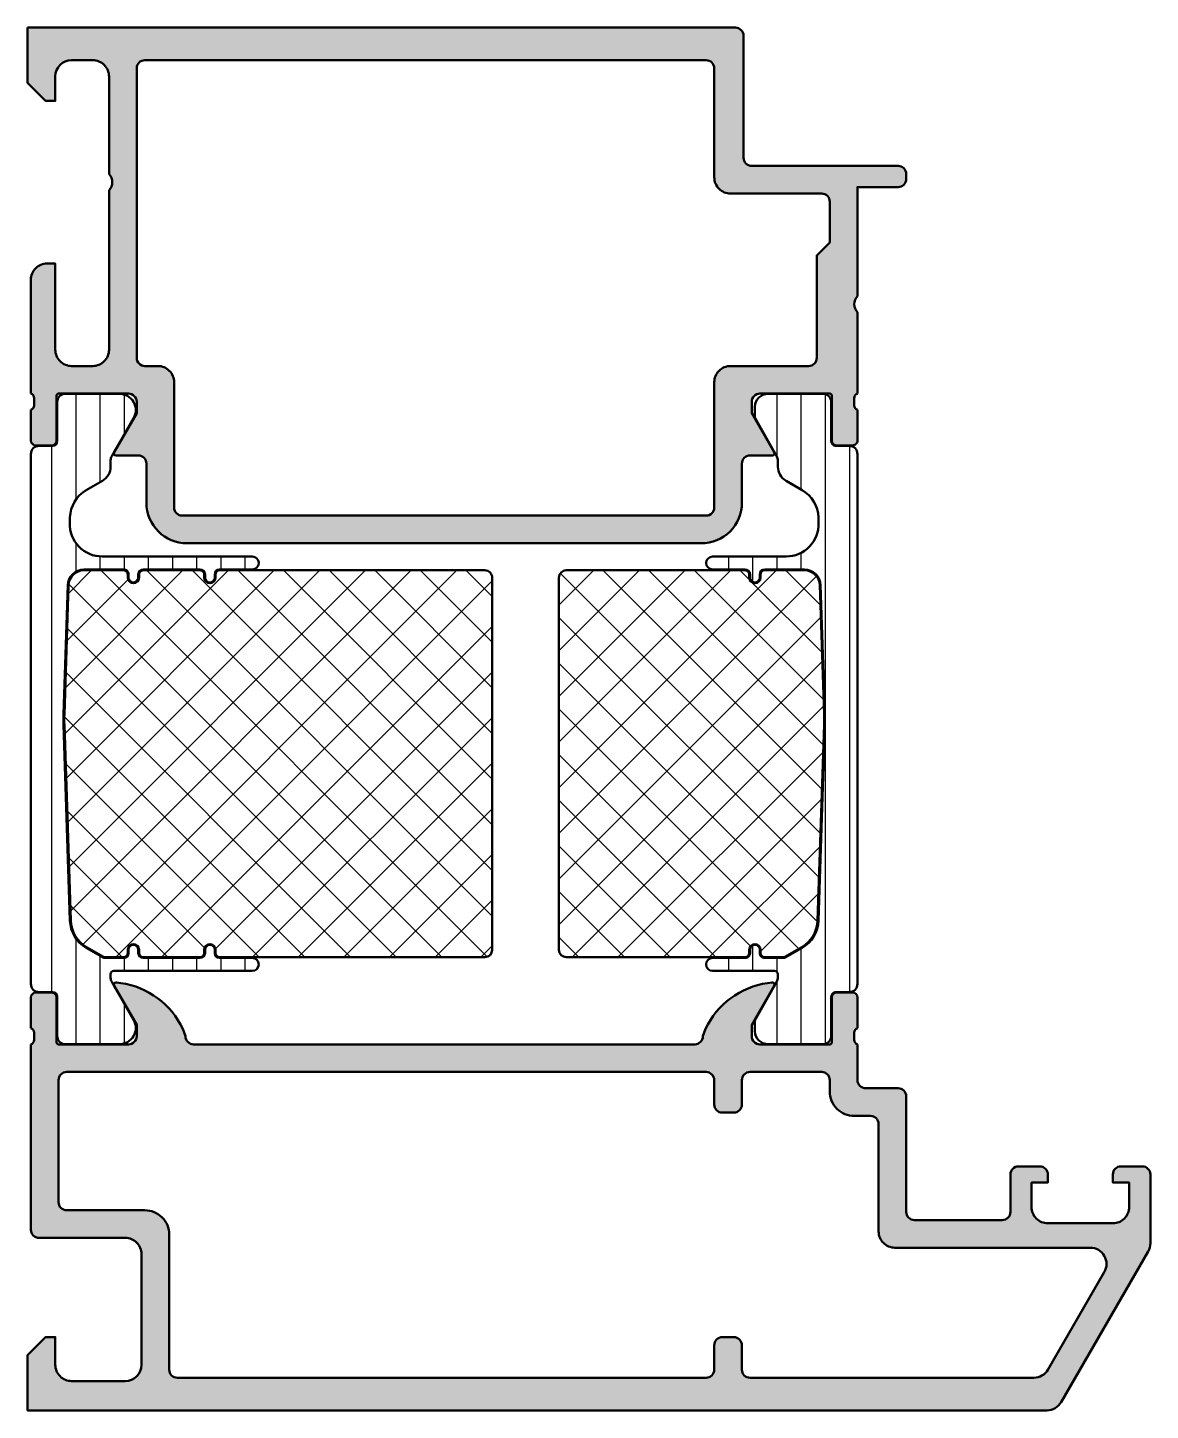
# Model space of a CAD drawing. Extents: x 0 to 69, y 0 to 85.
import ezdxf

# ---------------------------------------------------------------- set-up
doc = ezdxf.new("R2010")
doc.units = 0
for name, color, linetype, lineweight in [('0S-Alu contour', 7, 'Continuous', 50), ('0S-Alu hatch', 252, 'Continuous', 25), ('0S-Plastic contour', 254, 'Continuous', 50), ('0S-Plastic hatch', 253, 'Continuous', 25), ('0S-PT contour', 91, 'Continuous', 50), ('0S-PT hatch', 103, 'Continuous', 25)]:
    doc.layers.add(name, color=color, linetype=linetype, lineweight=lineweight)
pattern_1 = [(90, (0, 0), (-1.4859, 0), [])]
pattern_2 = [(135, (0, 0), (-1.403165018917055, -1.403165018917055), []), (225, (0, 0), (1.403165018917055, -1.403165018917055), [])]

# ---------------------------------------------------------------- blocks, each defined once
blk = doc.blocks.new('398010__29187A09_C69B_46BF_B047_F868C0358456_')
at = {"layer": '0S-Alu hatch'}
h = blk.add_hatch(color=256, dxfattribs=at)
edge = h.paths.add_edge_path()
edge.add_line((-1.354e-13, 85.00000000000001), (-3.343e-13, 81.60000610351535))
edge.add_line((-3.343e-13, 81.60000610351535), (1.099998474121412, 80.49999999999984))
edge.add_line((1.099998474121412, 80.49999999999984), (1.699996948242222, 80.49999999999984))
edge.add_line((1.699996948242222, 80.49999999999984), (1.699996948242051, 81.99999694824169))
edge.add_ellipse((2.700002467840402, 81.99999142864353), major_axis=(-1.000005519613583, 0), ratio=1, start_angle=270.0003162479168, end_angle=359.99968375205344, ccw=False)
edge.add_line((2.699996948242535, 82.99999694824187), (3.999992370595187, 82.99999694824191))
edge.add_ellipse((4.000007629507461, 82.00000482386778), major_axis=(-0.9999921244905634, 0), ratio=1, start_angle=179.9991257291162, end_angle=270.0008742781587, ccw=False)
edge.add_line((4.999999753881616, 81.99998956508244), (4.999992370605332, 76.00000002235296))
edge.add_ellipse((4.475044746913983, 75.50000764057094), major_axis=(-0.7249568190307983, 0), ratio=1, start_angle=136.3947622148768, end_angle=223.6052377851233, ccw=False)
edge.add_line((4.999992370605333, 75.00001525878892), (4.999992370605531, 65.20034669530548))
edge.add_ellipse((3.999998755333489, 65.2003403105975), major_axis=(-0.9999936152924245, 0), ratio=1, start_angle=90.00007131462462, end_angle=180.0003658188442, ccw=False)
edge.add_line((4.000000000000548, 64.20034669530585), (2.699996948232046, 64.20034669530585))
edge.add_ellipse((2.699989318789989, 65.20033906594065), major_axis=(-0.9999923706639045, 0), ratio=1, start_angle=-0.0008742696331864863, end_angle=90.0004371381649, ccw=False)
edge.add_line((1.699996948242506, 65.20035432470787), (1.699996948242251, 70.50001525878928))
edge.add_line((1.699996948242251, 70.50001525878928), (1.199996948231764, 70.50001525878902))
edge.add_arc((1.199974059185158, 69.50003814624513), 0.9999771128058496, 89.99868852421629, 180.0034971356453)
edge.add_line((0.1999969482419952, 69.49997711111072), (0.1999969482419953, 62.50034669530595))
edge.add_ellipse((0.1211605016989443, 62.23282610331283), major_axis=(-0.2788950563274366, 0), ratio=1, start_angle=178.8354106259032, end_angle=253.58012358050638, ccw=False)
edge.add_line((0.3999979482419957, 62.22715769531446), (0.3999979482419956, 61.77356369531446))
edge.add_ellipse((0.1211298525988226, 61.7679030358374), major_axis=(-0.2789255417371544, 0), ratio=1, start_angle=106.42459455535541, end_angle=181.1628700728862, ccw=False)
edge.add_line((0.1999969482419933, 61.50035969531447), (0.1999969482419953, 59.62034869530595))
edge.add_arc((0.4999969482419961, 59.62034869530595), 0.3000000000000043, 180, 270)
edge.add_line((0.499996948241996, 59.32034869530594), (1.479971267284783, 59.32034869530594))
edge.add_arc((1.47997126728478, 59.62034869530595), 0.3000000000000014, 270.0000000000006, 360)
edge.add_line((1.779971267284781, 59.62034869530595), (1.779971267284782, 62.38034669530595))
edge.add_ellipse((1.899971267284722, 62.38034669530594), major_axis=(-0.1199999999999399, 0), ratio=1, start_angle=270.0000000000021, end_angle=360, ccw=False)
edge.add_line((1.899971267284717, 62.50034669530588), (6.199989318847292, 62.50034669530586))
edge.add_ellipse((6.199999638958018, 62.00035701541661), major_axis=(-0.4999896799957534, 0), ratio=1, start_angle=179.9988173777202, end_angle=270.0011826219867, ccw=False)
edge.add_line((6.699989318847265, 62.00034669530602), (6.699989318847975, 61.30034974706326))
edge.add_line((6.699989318847975, 61.30034974706326), (5.31174468994147, 58.89582399022749))
edge.add_arc((5.438705732802368, 58.83914027023566), 0.139040103986008, 155.9408883990699, 266.6087467658041)
edge.add_line((5.430480957031313, 58.7003436435477), (6.799989318842605, 58.70034364354807))
edge.add_ellipse((6.799989318847437, 58.20034364354785), major_axis=(-0.5000000000002203, 0), ratio=1, start_angle=180, end_angle=270.00000000055365, ccw=False)
edge.add_line((7.299989318847656, 58.20034364354786), (7.299989319543678, 55.80002746582049))
edge.add_arc((9.799989319543835, 55.80002746582043), 2.500000000000152, 180, 269.9999999999964)
edge.add_line((9.799989319543679, 53.30002746582028), (41.40000381539295, 53.30002746582009))
edge.add_arc((41.40000381539308, 55.80002746581999), 2.4999999999999, 269.999999999997, 360)
edge.add_line((43.90000381539298, 55.80002746581999), (43.9000038146972, 58.20050386083318))
edge.add_ellipse((44.39988557422029, 58.20046189624727), major_axis=(-0.4998817612845418, 0), ratio=1, start_angle=269.9864474349521, end_angle=359.99519007522844, ccw=False)
edge.add_line((44.40000381469246, 58.7003436435477), (45.76951217651288, 58.70034364354815))
edge.add_arc((45.76127923141547, 58.83914523234847), 0.1390455408795064, 273.3944926787331, 384.055872155878)
edge.add_line((45.88824844360384, 58.89582399022778), (44.5000038146969, 61.30034974706299))
edge.add_line((44.5000038146969, 61.30034974706299), (44.50000381469733, 62.00034669531589))
edge.add_ellipse((44.99998092657198, 62.00036958383851), major_axis=(-0.4999771123985579, 0), ratio=1, start_angle=-90.0034972163437, end_angle=0.0026229516075773063, ccw=False)
edge.add_line((45.00001144414487, 62.5003466953057), (49.30002186765147, 62.50034669530563))
edge.add_ellipse((49.30002186765161, 62.3803466953058), major_axis=(-0.1199999999998411, 0), ratio=1, start_angle=180, end_angle=270.0000000000712, ccw=False)
edge.add_line((49.42002186765146, 62.3803466953058), (49.42002186765146, 59.62034869530595))
edge.add_arc((49.72002186765148, 59.62034869530595), 0.3000000000000043, 180, 269.9999999999986)
edge.add_line((49.72002186765147, 59.32034869530594), (50.69999618669424, 59.32034869530595))
edge.add_arc((50.69999618669425, 59.62034869530596), 0.3000000000000043, 269.9999999999986, 360)
edge.add_line((50.99999618669425, 59.62034869530596), (50.99999618669425, 61.50035969531446))
edge.add_ellipse((51.07886328233742, 61.76790303583738), major_axis=(-0.2789255417371286, 0), ratio=1, start_angle=-1.1628700728896888, end_angle=73.57540544464541, ccw=False)
edge.add_line((50.79999518669427, 61.77356369531445), (50.79999518669426, 62.22715769531446))
edge.add_ellipse((51.07883263129769, 62.23282610327341), major_axis=(-0.2788950543874191, 0), ratio=1, start_angle=-73.58012358051042, end_angle=1.1645893741003874, ccw=False)
edge.add_line((50.99999618530305, 62.50034669340564), (50.99999618530305, 67.50003515372529))
edge.add_ellipse((51.52494373582871, 68.00002746582025), major_axis=(-0.7249567179886995, 0), ratio=1, start_angle=-43.60523778509622, end_angle=43.6052377851488, ccw=False)
edge.add_line((50.9999961853026, 68.50001977791473), (50.99999618530265, 75.20002746582034))
edge.add_line((50.99999618530265, 75.20002746582034), (53.49998855590301, 75.20002746582028))
edge.add_arc((53.50001907628076, 75.69999695033692), 0.4999694854482044, 269.9965024088738, 360.0087431756967)
edge.add_line((53.99998855590784, 75.7000732442817), (53.99998855590784, 76.00000000000017))
edge.add_arc((53.50001907255517, 76.00003051944132), 0.4999694842841513, 359.9965025161795, 450.0069945411696)
edge.add_line((53.49995803739408, 76.49999999999994), (44.49999618530283, 76.49999999999984))
edge.add_ellipse((44.4999900101683, 76.99999382486531), major_axis=(-0.4999938249036028, 0), ratio=1, start_angle=-0.000707626428607, end_angle=90.00070762703149, ccw=False)
edge.add_line((43.99999618530283, 76.99999999999909), (43.9999961853026, 84.50000000000009))
edge.add_arc((43.49999344443516, 84.49999725913263), 0.5000027408749431, 0.0003140784807261, 89.99968592142051)
edge.add_line((43.49999618530286, 85.00000000000007), (-1.35e-13, 85.00000000000001))
edge = h.paths.add_edge_path()
edge.add_ellipse((7.199992370837755, 82.50000305175813), major_axis=(-0.5000000002324045, 0), ratio=1, start_angle=269.99825147212016, end_angle=360, ccw=False)
edge.add_line((7.200007629622042, 83.00000305175769), (41.69999313354479, 83.00000305175769))
edge.add_ellipse((41.69998783306485, 82.49999775127777), major_axis=(-0.5000053005080218, 0), ratio=1, start_angle=180.0006073835969, end_angle=269.99939261618044, ccw=False)
edge.add_line((42.19999313354478, 82.50000305175757), (42.19999313354476, 75.8000274657984))
edge.add_arc((43.19997787478498, 75.80001220714759), 0.9999847413566417, 179.9991257303668, 270.0004371381965)
edge.add_line((43.19998550416938, 74.80002746582005), (48.79999313353992, 74.8000274658203))
edge.add_ellipse((48.79995498599005, 74.29998931878932), major_axis=(-0.5000381484861194, 0), ratio=1, start_angle=180.0034967900412, end_angle=269.9956289462818, ccw=False)
edge.add_line((49.29999313354493, 74.30001983636741), (49.29999292450712, 71.80001968220807))
edge.add_line((49.29999292450712, 71.80001968220807), (48.49998856494435, 71.000015322646))
edge.add_line((48.49998856494435, 71.000015322646), (48.49998856488521, 64.70034669530493))
edge.add_ellipse((47.99999619218517, 64.70033906521194), major_axis=(-0.4999923727582548, 0), ratio=1, start_angle=89.99388005656232, end_angle=180.0008743575903, ccw=False)
edge.add_line((47.99994278641845, 64.2003466953059), (43.19999313354411, 64.20034669530553))
edge.add_arc((43.19998728625898, 63.20035254259114), 0.9999941527314886, 89.9996649732818, 180.0003350264793)
edge.add_line((42.19999313354459, 63.2003466953056), (42.19999313354524, 55.50002746582096))
edge.add_ellipse((41.69996261736378, 55.50005798200169), major_axis=(-0.5000305171126375, 0), ratio=1, start_angle=90.00349684281463, end_angle=179.9965033166905, ccw=False)
edge.add_line((41.69999313493653, 55.00002746582032), (9.499999999999694, 55.00002746582045))
edge.add_ellipse((9.500018361578176, 55.50003819936822), major_axis=(-0.5000107338849156, 0), ratio=1, start_angle=0.004726929340108654, end_angle=89.99789596326423, ccw=False)
edge.add_line((9.00000762939488, 55.49999694824222), (8.999985034644318, 63.20034669533158))
edge.add_arc((7.999987416753027, 63.2003490774153), 0.999997617894129, 359.9998635163313, 450.0001532976556)
edge.add_line((7.999984741210575, 64.20034669530585), (7.199992370604867, 64.20034669530585))
edge.add_ellipse((7.19999237060486, 64.7003466953054), major_axis=(-0.4999999999995382, 0), ratio=1, start_angle=0, end_angle=90.0000000000008, ccw=False)
edge.add_line((6.699992370605322, 64.7003466953055), (6.69999237060535, 82.50000305175813))
at = {"layer": '0S-Alu contour', "color": 7}
for points in [[(-1.354e-13, 85.00000000000001), (-3.343e-13, 81.60000610351535), (1.099998474121412, 80.49999999999984), (1.699996948242222, 80.49999999999984), (1.699996948242051, 81.99999694824169)], [(43.49999618530286, 85.00000000000007), (-1.354e-13, 85.00000000000001)], [(43.99999618530283, 76.99999999999909), (43.9999961853026, 84.50000000000009)], [(2.699996948242535, 82.99999694824187), (3.999992370595187, 82.99999694824191)], [(6.699992370605322, 64.7003466953055), (6.69999237060535, 82.50000305175813)], [(7.200007629622042, 83.00000305175769), (41.69999313354479, 83.00000305175769)], [(42.19999313354478, 82.50000305175757), (42.19999313354476, 75.8000274657984)], [(4.999999753881616, 81.99998956508244), (4.999992370605332, 76.00000002235296)], [(53.49995803739408, 76.49999999999994), (44.49999618530283, 76.49999999999984)], [(53.99998855590784, 75.7000732442817), (53.99998855590784, 76.00000000000017)], [(4.999992370605333, 75.00001525878892), (4.999992370605531, 65.20034669530548)], [(50.9999961853026, 68.50001977791473), (50.99999618530265, 75.20002746582034), (53.49998855590301, 75.20002746582028)], [(43.19998550416938, 74.80002746582005), (48.79999313353992, 74.8000274658203)], [(49.29999313354493, 74.30001983636741), (49.29999292450712, 71.80001968220807), (48.49998856494435, 71.000015322646), (48.49998856488521, 64.70034669530493)], [(1.699996948242506, 65.20035432470787), (1.699996948242251, 70.50001525878928), (1.199996948231764, 70.50001525878902)], [(0.1999969482419952, 69.49997711111072), (0.1999969482419953, 62.50034669530595)], [(50.99999618530305, 62.50034669340564), (50.99999618530305, 67.50003515372529)], [(4.000000000000548, 64.20034669530585), (2.699996948232046, 64.20034669530585)], [(7.999984741210575, 64.20034669530585), (7.199992370604867, 64.20034669530585)], [(47.99994278641845, 64.2003466953059), (43.19999313354411, 64.20034669530553)], [(9.00000762939488, 55.49999694824222), (8.999985034644318, 63.20034669533158)], [(42.19999313354459, 63.2003466953056), (42.19999313354524, 55.50002746582096)], [(0.3999979482419957, 62.22715769531446), (0.3999979482419956, 61.77356369531446)], [(1.779971267284781, 59.62034869530595), (1.779971267284782, 62.38034669530595)], [(1.899971267284717, 62.50034669530588), (6.199989318847292, 62.50034669530586)], [(45.00001144414487, 62.5003466953057), (49.30002186765147, 62.50034669530563)], [(49.42002186765146, 62.3803466953058), (49.42002186765146, 59.62034869530595)], [(50.79999518669427, 61.77356369531445), (50.79999518669426, 62.22715769531446)], [(0.1999969482419933, 61.50035969531447), (0.1999969482419953, 59.62034869530595)], [(6.699989318847265, 62.00034669530602), (6.699989318847975, 61.30034974706326), (5.31174468994147, 58.89582399022749)], [(45.88824844360384, 58.89582399022778), (44.5000038146969, 61.30034974706299), (44.50000381469733, 62.00034669531589)], [(50.99999618669425, 59.62034869530596), (50.99999618669425, 61.50035969531446)], [(0.499996948241996, 59.32034869530594), (1.479971267284783, 59.32034869530594)], [(5.430480957031313, 58.7003436435477), (6.799989318842605, 58.70034364354807)], [(44.40000381469246, 58.7003436435477), (45.76951217651288, 58.70034364354815)], [(49.72002186765147, 59.32034869530594), (50.69999618669424, 59.32034869530595)], [(7.299989318847656, 58.20034364354786), (7.299989319543678, 55.80002746582049)], [(43.90000381539298, 55.80002746581999), (43.9000038146972, 58.20050386083318)], [(41.69999313493653, 55.00002746582032), (9.499999999999694, 55.00002746582045)], [(9.799989319543679, 53.30002746582028), (41.40000381539295, 53.30002746582009)]]:
    blk.add_lwpolyline(points, dxfattribs=at)
for centre, radius, start, end in [((43.49999344443516, 84.49999725913263), 0.5000027408749431, 0.0003140784807261, 89.99968592142051), ((43.19997787478498, 75.80001220714759), 0.9999847413566417, 179.9991257303668, 270.0004371381965), ((53.50001907255517, 76.00003051944132), 0.4999694842841513, 359.9965025161795, 90.00699454116963), ((53.50001907628076, 75.69999695033692), 0.4999694854482044, 269.9965024088738, 0.0087431756966592), ((1.199974059185158, 69.50003814624513), 0.9999771128058496, 89.99868852421629, 180.0034971356453), ((7.999987416753027, 63.2003490774153), 0.999997617894129, 359.9998635163313, 90.00015329765561), ((43.19998728625898, 63.20035254259114), 0.9999941527314886, 89.9996649732818, 180.0003350264793), ((0.4999969482419961, 59.62034869530595), 0.3000000000000043, 180, 270), ((1.47997126728478, 59.62034869530595), 0.3000000000000014, 270.0000000000006, 0), ((49.72002186765148, 59.62034869530595), 0.3000000000000043, 180, 269.9999999999986), ((50.69999618669425, 59.62034869530596), 0.3000000000000043, 269.9999999999986, 0), ((5.438705732802368, 58.83914027023566), 0.139040103986008, 155.9408883990699, 266.6087467658041), ((45.76127923141547, 58.83914523234847), 0.1390455408795064, 273.3944926787331, 24.05587215587797), ((9.799989319543835, 55.80002746582043), 2.500000000000152, 180, 269.9999999999964), ((41.40000381539308, 55.80002746581999), 2.4999999999999, 269.999999999997, 0)]:
    blk.add_arc(centre, radius, start, end, dxfattribs=at)
at = {"layer": '0S-Alu contour', "color": 7, "extrusion": (0, 0, -1)}
for centre, radius, start, end in [((-2.700002467840402, 81.99999142864353), 1.000005519613583, 0.0003162479465275, 89.99968375208316), ((-4.000007629507461, 82.00000482386778), 0.9999921244905635, 89.99912572184131, 180.0008742708838), ((-7.199992370837755, 82.50000305175813), 0.5000000002324045, 0, 90.00174852787983), ((-41.69998783306485, 82.49999775127777), 0.5000053005080218, 90.00060738381957, 179.9993926164031), ((-44.4999900101683, 76.99999382486531), 0.4999938249036028, 269.9992923729685, 0.0007076264285856), ((-4.475044746913983, 75.50000764057094), 0.7249568190307983, 136.3947622148767, 223.6052377851232), ((-48.79995498599005, 74.29998931878932), 0.5000381484861194, 90.00437105371822, 179.9965032099588), ((-51.52494373582871, 68.00002746582025), 0.7249567179886995, 316.3947622148512, 43.60523778509627), ((-2.699989318789989, 65.20033906594065), 0.9999923706639045, 269.9995628618351, 0.0008742696332149), ((-3.999998755333489, 65.2003403105975), 0.9999936152924245, 179.9996341811558, 269.9999286853754), ((-7.19999237060486, 64.7003466953054), 0.4999999999995382, 269.9999999999992, 0), ((-47.99999619218517, 64.70033906521194), 0.4999923727582548, 179.9991256424097, 270.0061199434377), ((-0.1211605016989443, 62.23282610331283), 0.2788950563274366, 106.4198764194936, 181.1645893740969), ((-1.899971267284722, 62.38034669530594), 0.1199999999999399, 0, 89.99999999999788), ((-6.199999638958018, 62.00035701541661), 0.4999896799957534, 89.99881737801329, 180.0011826222798), ((-44.99998092657198, 62.00036958383851), 0.4999771123985579, 359.9973770483924, 90.00349721634373), ((-49.30002186765161, 62.3803466953058), 0.1199999999998411, 89.99999999992876, 180), ((-51.07883263129769, 62.23282610327341), 0.2788950543874191, 358.8354106258996, 73.58012358051036), ((-0.1211298525988226, 61.7679030358374), 0.2789255417371544, 178.8371299271138, 253.5754054446446), ((-51.07886328233742, 61.76790303583738), 0.2789255417371286, 286.4245945553546, 1.162870072889672), ((-6.799989318847437, 58.20034364354785), 0.5000000000002203, 89.99999999944632, 180), ((-44.39988557422029, 58.20046189624727), 0.4998817612845419, 0.0048099247715768, 90.01355256504795), ((-9.500018361578176, 55.50003819936822), 0.5000107338849156, 270.0021040367359, 359.9952730706599), ((-41.69996261736378, 55.50005798200169), 0.5000305171126375, 180.0034966833096, 269.9965031571854)]:
    blk.add_arc(centre, radius, start, end, dxfattribs=at)
blk = doc.blocks.new('284557__1F60A0A5_D3AE_4A1D_89F7_D6DB424671E5___BEF061F7_A5C2_4297_A8B0_18B284F11FFC_')
at = {"layer": '0S-Plastic hatch'}
h = blk.add_hatch(dxfattribs=at)
h.set_pattern_fill('ANSI31', color=256, scale=0.4680000000000001, angle=45, style=0)
h.set_pattern_definition(pattern_1)
edge = h.paths.add_edge_path()
edge.add_line((0.1999702453614808, 58.7900029999999), (0.199970245361509, 26.20999699999983))
edge.add_arc((0.6999702453615092, 26.20999699999983), 0.5000000000000001, 180, 270.000000000008)
edge.add_line((0.6999702453615791, 25.70999699999983), (1.520302918619052, 25.70999699999994))
edge.add_ellipse((1.52030291861905, 25.40999699999987), major_axis=(-0.3000000000000718, 0), ratio=1, start_angle=180, end_angle=269.99999999999955, ccw=False)
edge.add_line((1.82030291861912, 25.40999699999993), (1.819968289312953, 23.00999861706363))
edge.add_arc((2.31996426675164, 23.00999597743864), 0.4999959774456543, 179.9996975182267, 270.0003024811965)
edge.add_line((2.319966906376805, 22.50999999999995), (5.635129593192971, 22.50999999999995))
edge.add_arc((5.647007036272846, 23.50992946068487), 0.9999999999998763, 269.3194566383534, 389.9999965993499)
edge.add_line((6.513032469733446, 24.009929409284), (5.166957528631156, 26.34139991764107))
edge.add_ellipse((5.599970245361549, 26.59139989194061), major_axis=(-0.5000000000000034, 0), ratio=1, start_angle=0, end_angle=29.999996599341614, ccw=False)
edge.add_line((5.099970245361546, 26.5913998919406), (5.099970245361514, 26.81001272907995))
edge.add_ellipse((5.299970245361487, 26.81001272907998), major_axis=(-0.1999999999999726, 0), ratio=1, start_angle=269.99999999999545, end_angle=360, ccw=False)
edge.add_line((5.299970245361503, 27.01001272907995), (13.79997024536153, 27.01001272907989))
edge.add_arc((13.79997024536155, 27.41001272907988), 0.3999999999999915, 269.999999999998, 449.9999999999979)
edge.add_line((13.79997024536156, 27.81001272907988), (11.79997024536162, 27.8100127290799))
edge.add_ellipse((11.79997024536163, 28.11001272907996), major_axis=(-0.300000000000054, 0), ratio=1, start_angle=0, end_angle=89.9999999999979, ccw=False)
edge.add_line((11.49997024536157, 28.11001272907996), (11.49997024536149, 28.31001272907999))
edge.add_arc((11.19997024536152, 28.31001272907999), 0.2999999999999687, 0, 180)
edge.add_line((10.89997024536155, 28.31001272907999), (10.89997024536164, 28.11001272908008))
edge.add_ellipse((10.59997024536148, 28.11001272908001), major_axis=(-0.3000000000001641, 0), ratio=1, start_angle=90.00000000001262, end_angle=180, ccw=False)
edge.add_line((10.59997024536154, 27.81001272907984), (7.099970245361541, 27.81001272907993))
edge.add_ellipse((7.099970245361555, 28.11001272907996), major_axis=(-0.3000000000000256, 0), ratio=1, start_angle=0, end_angle=89.99999999999733, ccw=False)
edge.add_line((6.79997024536153, 28.11001272907996), (6.799970245361418, 28.31001272907999))
edge.add_arc((6.499970245361435, 28.31001272907999), 0.2999999999999829, 0, 180)
edge.add_line((6.199970245361452, 28.31001272907999), (6.199970245361537, 28.11001272908002))
edge.add_ellipse((5.899970245361512, 28.11001272907998), major_axis=(-0.3000000000000256, 0), ratio=1, start_angle=90.00000000000801, end_angle=180, ccw=False)
edge.add_line((5.899970245361553, 27.81001272907996), (4.735868630161105, 27.81001272907999))
edge.add_ellipse((4.735868630161107, 28.01001272871142), major_axis=(-0.1999999996314337, 0), ratio=1, start_angle=59.999999999992326, end_angle=89.99999999999949, ccw=False)
edge.add_line((4.635868630345367, 27.83680764827373), (3.599066147054641, 28.43540571210512))
edge.add_ellipse((4.599065981625662, 30.16745660626697), major_axis=(-1.999999992277225, 0), ratio=1, start_angle=1.7229977105125158, end_angle=60.000005344612816, ccw=False)
edge.add_line((2.599970245361542, 30.10732170492408), (2.205350815397574, 42.13201509160891))
edge.add_ellipse((12.19997024533684, 42.46001272908062), major_axis=(-9.999999999975328, 0), ratio=1, start_angle=-1.8796251589938038, end_angle=1.8796251589981239, ccw=False)
edge.add_line((2.205350815397546, 42.78801036655157), (2.46312516671561, 50.72281249282724))
edge.add_ellipse((3.462587109712012, 50.69001272908003), major_axis=(-1.000000000000007, 0), ratio=1, start_angle=269.99999999999943, end_angle=358.12037484100466, ccw=False)
edge.add_line((3.462587109712022, 51.69001272908004), (5.899970245361562, 51.69001272907997))
edge.add_ellipse((5.899970245361569, 51.39001272908), major_axis=(-0.2999999999999616, 0), ratio=1, start_angle=180, end_angle=270.00000000000136, ccw=False)
edge.add_line((6.199970245361534, 51.39001272908003), (6.19997024536151, 51.19001272907998))
edge.add_arc((6.499970245361493, 51.19001272907997), 0.2999999999999829, 180, 360)
edge.add_line((6.799970245361476, 51.19001272907995), (6.799970245361475, 51.39001272907996))
edge.add_ellipse((7.099970245361433, 51.39001272907997), major_axis=(-0.2999999999999581, 0), ratio=1, start_angle=270.0000000000005, end_angle=360, ccw=False)
edge.add_line((7.09997024536143, 51.69001272907992), (10.59997024536169, 51.69001272907998))
edge.add_ellipse((10.59997024536168, 51.39001272908004), major_axis=(-0.2999999999999332, 0), ratio=1, start_angle=180, end_angle=269.9999999999993, ccw=False)
edge.add_line((10.89997024536162, 51.39001272908007), (10.89997024536152, 51.19001272907994))
edge.add_arc((11.19997024536152, 51.19001272907997), 0.2999999999999989, 180, 360)
edge.add_line((11.49997024536152, 51.19001272907998), (11.49997024536157, 51.39001272907997))
edge.add_ellipse((11.79997024536155, 51.39001272908001), major_axis=(-0.2999999999999705, 0), ratio=1, start_angle=270.0000000000024, end_angle=360, ccw=False)
edge.add_line((11.79997024536153, 51.69001272907998), (13.79997024536153, 51.69001272907997))
edge.add_arc((13.79997024536153, 52.09001272907996), 0.3999999999999915, 270, 450.0000000000002)
edge.add_line((13.79997024536153, 52.49001272907995), (4.587831657661196, 52.49001272907989))
edge.add_ellipse((4.587831657661153, 54.49001272907989), major_axis=(-2.000000000000007, 0), ratio=1, start_angle=-1.8796251589948838, end_angle=90.0000000000012, ccw=False)
edge.add_line((2.588907771668357, 54.55561225657429), (2.599970245361487, 54.89270375323558))
edge.add_ellipse((4.599065989344943, 54.83256885166057), major_axis=(-2.000000000000051, 0), ratio=1, start_angle=299.9999946553889, end_angle=358.2770022894899, ccw=False)
edge.add_line((3.599066150912458, 56.56461975251055), (4.599970164577751, 57.14249182557644))
edge.add_arc((4.099970245361449, 58.0085172760014), 1.000000000000034, 299.9999946553925, 360)
edge.add_line((5.099970245361483, 58.00851727600143), (5.099970245361547, 58.40860010805927))
edge.add_ellipse((5.59997024536153, 58.4086001080592), major_axis=(-0.4999999999999823, 0), ratio=1, start_angle=330.00000340065606, end_angle=360, ccw=False)
edge.add_line((5.166957528631164, 58.65860008235874), (6.513032469733561, 60.99007059071585))
edge.add_arc((5.647007036272949, 61.49007053931501), 0.9999999999999021, 330.0000034006489, 450.6805433616455)
edge.add_line((5.635129593193091, 62.48999999999995), (2.319966906376685, 62.48999999999995))
edge.add_arc((2.319964266751529, 61.99000402256114), 0.4999959774457751, 89.99969751880467, 180.0003024817733)
edge.add_line((1.819968289312722, 61.99000138293614), (1.820302918619006, 59.59000299999991))
edge.add_ellipse((1.520302918618986, 59.59000299999992), major_axis=(-0.3000000000000196, 0), ratio=1, start_angle=90.00000000001342, end_angle=180, ccw=False)
edge.add_line((1.520302918619056, 59.2900029999999), (0.6999702453614765, 59.2900029999999))
edge.add_arc((0.6999702453614784, 58.7900029999999), 0.5, 90.00000000000021, 180)
at = {"layer": '0S-Plastic contour', "color": 7}
for points in [[(5.635129593193091, 62.48999999999995), (2.319966906376685, 62.48999999999995)], [(1.819968289312722, 61.99000138293614), (1.820302918619006, 59.59000299999991)], [(5.166957528631164, 58.65860008235874), (6.513032469733561, 60.99007059071585)], [(0.1999702453614808, 58.7900029999999), (0.199970245361509, 26.20999699999983)], [(1.520302918619056, 59.2900029999999), (0.6999702453614765, 59.2900029999999)], [(5.099970245361483, 58.00851727600143), (5.099970245361547, 58.40860010805927)], [(3.599066150912458, 56.56461975251055), (4.599970164577751, 57.14249182557644)], [(2.588907771668357, 54.55561225657429), (2.599970245361487, 54.89270375323558)], [(13.79997024536153, 52.49001272907995), (4.587831657661196, 52.49001272907989)], [(3.462587109712022, 51.69001272908004), (5.899970245361562, 51.69001272907997)], [(6.199970245361534, 51.39001272908003), (6.19997024536151, 51.19001272907998)], [(6.799970245361476, 51.19001272907995), (6.799970245361475, 51.39001272907996)], [(7.09997024536143, 51.69001272907992), (10.59997024536169, 51.69001272907998)], [(10.89997024536162, 51.39001272908007), (10.89997024536152, 51.19001272907994)], [(11.49997024536152, 51.19001272907998), (11.49997024536157, 51.39001272907997)], [(11.79997024536153, 51.69001272907998), (13.79997024536153, 51.69001272907997)], [(2.205350815397546, 42.78801036655157), (2.46312516671561, 50.72281249282724)], [(2.599970245361542, 30.10732170492408), (2.205350815397574, 42.13201509160891)], [(4.635868630345367, 27.83680764827373), (3.599066147054641, 28.43540571210512)], [(6.199970245361452, 28.31001272907999), (6.199970245361537, 28.11001272908002)], [(6.79997024536153, 28.11001272907996), (6.799970245361418, 28.31001272907999)], [(10.89997024536155, 28.31001272907999), (10.89997024536164, 28.11001272908008)], [(11.49997024536157, 28.11001272907996), (11.49997024536149, 28.31001272907999)], [(5.899970245361553, 27.81001272907996), (4.735868630161105, 27.81001272907999)], [(10.59997024536154, 27.81001272907984), (7.099970245361541, 27.81001272907993)], [(13.79997024536156, 27.81001272907988), (11.79997024536162, 27.8100127290799)], [(5.099970245361546, 26.5913998919406), (5.099970245361514, 26.81001272907995)], [(5.299970245361503, 27.01001272907995), (13.79997024536153, 27.01001272907989)], [(0.6999702453615791, 25.70999699999983), (1.520302918619052, 25.70999699999994)], [(6.513032469733446, 24.009929409284), (5.166957528631156, 26.34139991764107)], [(1.82030291861912, 25.40999699999993), (1.819968289312953, 23.00999861706363)], [(2.319966906376805, 22.50999999999995), (5.635129593192971, 22.50999999999995)]]:
    blk.add_lwpolyline(points, dxfattribs=at)
for centre, radius, start, end in [((2.319964266751529, 61.99000402256114), 0.4999959774457751, 89.99969751880467, 180.0003024817733), ((5.647007036272949, 61.49007053931501), 0.9999999999999021, 330.0000034006489, 90.68054336164558), ((0.6999702453614784, 58.7900029999999), 0.5, 90.00000000000021, 180), ((4.099970245361449, 58.0085172760014), 1.000000000000034, 299.9999946553925, 0), ((13.79997024536153, 52.09001272907996), 0.3999999999999915, 270, 90.00000000000026), ((6.499970245361493, 51.19001272907997), 0.2999999999999829, 180, 0), ((11.19997024536152, 51.19001272907997), 0.2999999999999989, 180, 0), ((6.499970245361435, 28.31001272907999), 0.2999999999999829, 0, 180), ((11.19997024536152, 28.31001272907999), 0.2999999999999687, 0, 180), ((13.79997024536155, 27.41001272907988), 0.3999999999999915, 269.999999999998, 89.99999999999797), ((0.6999702453615092, 26.20999699999983), 0.5000000000000001, 180, 270.000000000008), ((5.647007036272846, 23.50992946068487), 0.9999999999998763, 269.3194566383534, 29.9999965993499), ((2.31996426675164, 23.00999597743864), 0.4999959774456543, 179.9996975182267, 270.0003024811965)]:
    blk.add_arc(centre, radius, start, end, dxfattribs=at)
at = {"layer": '0S-Plastic contour', "color": 7, "extrusion": (0, 0, -1)}
for centre, radius, start, end in [((-1.520302918618986, 59.59000299999992), 0.3000000000000196, 180, 269.9999999999866), ((-5.59997024536153, 58.4086001080592), 0.4999999999999823, 0, 29.99999659934392), ((-4.599065989344943, 54.83256885166057), 2.000000000000051, 1.722997710510139, 60.00000534461111), ((-4.587831657661153, 54.49001272907989), 2.000000000000007, 269.9999999999988, 1.879625158994947), ((-3.462587109712012, 50.69001272908003), 1.000000000000007, 1.879625158995334, 90.00000000000055), ((-5.899970245361569, 51.39001272908), 0.2999999999999616, 89.99999999999864, 180), ((-7.099970245361433, 51.39001272907997), 0.2999999999999581, 0, 89.99999999999947), ((-10.59997024536168, 51.39001272908004), 0.2999999999999332, 90.00000000000067, 180), ((-11.79997024536155, 51.39001272908001), 0.2999999999999705, 0, 89.99999999999763), ((-12.19997024533684, 42.46001272908062), 9.999999999975328, 358.1203748410019, 1.879625158993783), ((-4.599065981625662, 30.16745660626697), 1.999999992277225, 299.9999946553872, 358.2770022894875), ((-5.899970245361512, 28.11001272907998), 0.3000000000000256, 180, 269.999999999992), ((-7.099970245361555, 28.11001272907996), 0.3000000000000256, 270.0000000000027, 0), ((-10.59997024536148, 28.11001272908001), 0.3000000000001641, 180, 269.9999999999874), ((-11.79997024536163, 28.11001272907996), 0.300000000000054, 270.0000000000021, 0), ((-4.735868630161107, 28.01001272871142), 0.1999999996314337, 270.0000000000005, 300.0000000000077), ((-5.299970245361487, 26.81001272907998), 0.1999999999999726, 0, 90.00000000000458), ((-5.599970245361549, 26.59139989194061), 0.5000000000000034, 330.0000034006584, 0), ((-1.52030291861905, 25.40999699999987), 0.3000000000000718, 90.00000000000047, 180)]:
    blk.add_arc(centre, radius, start, end, dxfattribs=at)
blk = doc.blocks.new('284557__861A5B4D_86E2_41D5_96D0_9F8BF4A70891___F8BD8EBE_13B5_4CE6_9C36_CA249F484F21_')
at = {"layer": '0S-Plastic hatch'}
h = blk.add_hatch(dxfattribs=at)
h.set_pattern_fill('ANSI31', color=256, scale=0.4680000000000001, angle=45, style=0)
h.set_pattern_definition(pattern_1)
edge = h.paths.add_edge_path()
edge.add_line((51.00000000000005, 58.79002845815955), (50.99999999999998, 26.20999699999966))
edge.add_ellipse((50.50000000000005, 26.20999699999965), major_axis=(-0.4999999999999361, 0), ratio=1, start_angle=89.99999999999591, end_angle=180, ccw=False)
edge.add_line((50.50000000000001, 25.70999699999972), (49.68966866953623, 25.70999699999974))
edge.add_arc((49.68966866953622, 25.40999699999974), 0.3, 89.99999999999864, 180.0079246230968)
edge.add_line((49.3896686724057, 25.40995550677039), (49.39000060076427, 23.01008188446195))
edge.add_ellipse((48.89000060554675, 23.01001272907969), major_axis=(-0.4999999999999886, 0), ratio=1, start_angle=90.0000000000008, end_angle=180.0079246230969, ccw=False)
edge.add_line((48.89000060554676, 22.5100127290797), (45.50000000000006, 22.51001272907965))
edge.add_ellipse((45.50000000000006, 23.3100127290797), major_axis=(-0.800000000000054, 0), ratio=1, start_angle=0, end_angle=89.99999999999898, ccw=False)
edge.add_line((44.70000000000001, 23.3100127290797), (44.69999999999998, 23.96001272907978))
edge.add_line((44.69999999999998, 23.96001272907978), (46.04730985350592, 26.37258356831021))
edge.add_arc((45.60999999949212, 26.61498837867966), 0.5000000005078241, 330.999999999989, 360)
edge.add_line((46.10999999999994, 26.61498837867956), (46.10999999999999, 26.81001272907977))
edge.add_arc((45.91000000000003, 26.81001272907977), 0.1999999999999602, 0, 90.00000000000813)
edge.add_line((45.91000000000001, 27.01001272907973), (42.09999999999999, 27.01001272907968))
edge.add_ellipse((42.09999999999998, 27.41001272907968), major_axis=(-0.4000000000000057, 0), ratio=1, start_angle=-89.99999999999801, end_angle=90.00000000000199, ccw=False)
edge.add_line((42.09999999999999, 27.81001272907969), (44.09999999999999, 27.81001272907972))
edge.add_arc((44.10000000000003, 28.11001272907969), 0.3000000000000043, 269.9999999999919, 360)
edge.add_line((44.40000000000003, 28.1100127290797), (44.40000000000003, 28.31001272907974))
edge.add_ellipse((44.70000000000005, 28.31001272907975), major_axis=(-0.3000000000000114, 0), ratio=1, start_angle=180, end_angle=360, ccw=False)
edge.add_line((45.00000000000006, 28.31001272907974), (45, 28.1100127290797))
edge.add_arc((45.29999999999998, 28.11001272907973), 0.2999999999999829, 180, 270.0000000000054)
edge.add_line((45.30000000000001, 27.81001272907975), (46.46410161520029, 27.81001272907975))
edge.add_arc((46.46410161520027, 28.01001272871122), 0.1999999996314743, 270.0000000000041, 300.0000000000048)
edge.add_line((46.56410161501603, 27.83680764827349), (47.6009040983069, 28.43540571210496))
edge.add_arc((46.60090426373586, 30.16745660626678), 1.99999999227721, 299.9999946553879, 358.2770022894884)
edge.add_line((48.59999999999996, 30.10732170492393), (48.99461942996393, 42.13201509160765))
edge.add_arc((38.99999999999824, 42.46001272908026), 10.00000000000177, 358.1203748410019, 361.879625158993)
edge.add_line((48.99461942996396, 42.78801036655199), (48.73684507864592, 50.722812492827))
edge.add_arc((47.7373831356495, 50.69001272907978), 1.000000000000027, 1.87962515899611, 90.0000000000016)
edge.add_line((47.73738313564948, 51.69001272907981), (45.29999999999995, 51.69001272907975))
edge.add_arc((45.29999999999995, 51.3900127290798), 0.2999999999999545, 90, 180)
edge.add_line((45, 51.3900127290798), (45, 51.19001272907976))
edge.add_ellipse((44.70000000000001, 51.19001272907974), major_axis=(-0.2999999999999829, 0), ratio=1, start_angle=0, end_angle=180, ccw=False)
edge.add_line((44.40000000000003, 51.19001272907974), (44.40000000000003, 51.39001272907974))
edge.add_arc((44.10000000000006, 51.39001272907975), 0.2999999999999687, 0, 89.99999999999729)
edge.add_line((44.10000000000008, 51.69001272907973), (42.09999999999999, 51.69001272907976))
edge.add_ellipse((42.09999999999999, 52.09001272907975), major_axis=(-0.3999999999999772, 0), ratio=1, start_angle=-89.99999999999898, end_angle=90.00000000000102, ccw=False)
edge.add_line((42.09999999999999, 52.49001272907972), (46.61213858770037, 52.49001272907967))
edge.add_arc((46.61213858770037, 54.49001272907965), 1.999999999999992, 270, 361.8796251589957)
edge.add_line((48.61106247369315, 54.55561225657407), (48.59999999999999, 54.89270375323544))
edge.add_arc((46.60090425601655, 54.83256885166039), 2.000000000000035, 1.722997710511408, 60.00000534461239)
edge.add_line((47.60090409444899, 56.56461975251037), (46.61000008078384, 57.1424918255762))
edge.add_ellipse((47.11000000000004, 58.00851727600121), major_axis=(-1.000000000000017, 0), ratio=1, start_angle=0, end_angle=60.000005344614124, ccw=False)
edge.add_line((46.11000000000002, 58.00851727600122), (46.10999999999996, 58.38503707957972))
edge.add_arc((45.60999999987839, 58.38503707957973), 0.5000000001215765, 0, 28.99999999999719)
edge.add_line((46.04730985355443, 58.62744188976182), (44.69999999999996, 61.04001272907985))
edge.add_line((44.69999999999996, 61.04001272907985), (44.69999999999998, 61.69001272907975))
edge.add_ellipse((45.49999999999993, 61.69001272907971), major_axis=(-0.7999999999999475, 0), ratio=1, start_angle=269.99999999999744, end_angle=360, ccw=False)
edge.add_line((45.49999999999997, 62.49001272907966), (48.89000061032921, 62.49001272907969))
edge.add_ellipse((48.89000061032919, 61.99001272907967), major_axis=(-0.5000000000000285, 0), ratio=1, start_angle=179.9920752627074, end_angle=269.99999999999756, ccw=False)
edge.add_line((49.39000060554661, 61.98994357270103), (49.38966867240579, 59.59006995198675))
edge.add_arc((49.68966866953622, 59.59002845815956), 0.2999999999999999, 179.9920752627072, 270)
edge.add_line((49.68966866953622, 59.29002845815957), (50.50000000000006, 59.29002845815957))
edge.add_ellipse((50.50000000000004, 58.79002845815955), major_axis=(-0.5000000000000142, 0), ratio=1, start_angle=180, end_angle=269.9999999999984, ccw=False)
at = {"layer": '0S-Plastic contour', "color": 7}
for points in [[(45.49999999999997, 62.49001272907966), (48.89000061032921, 62.49001272907969)], [(46.04730985355443, 58.62744188976182), (44.69999999999996, 61.04001272907985), (44.69999999999998, 61.69001272907975)], [(49.39000060554661, 61.98994357270103), (49.38966867240579, 59.59006995198675)], [(49.68966866953622, 59.29002845815957), (50.50000000000006, 59.29002845815957)], [(51.00000000000005, 58.79002845815955), (50.99999999999998, 26.20999699999966)], [(46.11000000000002, 58.00851727600122), (46.10999999999996, 58.38503707957972)], [(47.60090409444899, 56.56461975251037), (46.61000008078384, 57.1424918255762)], [(48.61106247369315, 54.55561225657407), (48.59999999999999, 54.89270375323544)], [(42.09999999999999, 52.49001272907972), (46.61213858770037, 52.49001272907967)], [(44.10000000000008, 51.69001272907973), (42.09999999999999, 51.69001272907976)], [(44.40000000000003, 51.19001272907974), (44.40000000000003, 51.39001272907974)], [(45, 51.3900127290798), (45, 51.19001272907976)], [(47.73738313564948, 51.69001272907981), (45.29999999999995, 51.69001272907975)], [(48.99461942996396, 42.78801036655199), (48.73684507864592, 50.722812492827)], [(48.59999999999996, 30.10732170492393), (48.99461942996393, 42.13201509160765)], [(44.40000000000003, 28.1100127290797), (44.40000000000003, 28.31001272907974)], [(45.00000000000006, 28.31001272907974), (45, 28.1100127290797)], [(46.56410161501603, 27.83680764827349), (47.6009040983069, 28.43540571210496)], [(42.09999999999999, 27.81001272907969), (44.09999999999999, 27.81001272907972)], [(45.30000000000001, 27.81001272907975), (46.46410161520029, 27.81001272907975)], [(45.91000000000001, 27.01001272907973), (42.09999999999999, 27.01001272907968)], [(44.70000000000001, 23.3100127290797), (44.69999999999998, 23.96001272907978), (46.04730985350592, 26.37258356831021)], [(46.10999999999994, 26.61498837867956), (46.10999999999999, 26.81001272907977)], [(50.50000000000001, 25.70999699999972), (49.68966866953623, 25.70999699999974)], [(49.3896686724057, 25.40995550677039), (49.39000060076427, 23.01008188446195)], [(48.89000060554676, 22.5100127290797), (45.50000000000006, 22.51001272907965)]]:
    blk.add_lwpolyline(points, dxfattribs=at)
at = {"layer": '0S-Plastic contour', "color": 7, "extrusion": (0, 0, -1)}
for centre, radius, start, end in [((-45.49999999999993, 61.69001272907971), 0.7999999999999475, 0, 90.00000000000254), ((-48.89000061032919, 61.99001272907967), 0.5000000000000285, 90.00000000000244, 180.0079247372927), ((-50.50000000000004, 58.79002845815955), 0.5000000000000142, 90.0000000000016, 180), ((-47.11000000000004, 58.00851727600121), 1.000000000000017, 299.999994655386, 0), ((-42.09999999999999, 52.09001272907975), 0.3999999999999772, 269.999999999999, 89.99999999999898), ((-44.70000000000001, 51.19001272907974), 0.2999999999999829, 180, 0), ((-44.70000000000005, 28.31001272907975), 0.3000000000000114, 0, 180), ((-42.09999999999998, 27.41001272907968), 0.4000000000000057, 269.999999999998, 89.99999999999797), ((-50.50000000000005, 26.20999699999965), 0.4999999999999361, 180, 270.0000000000041), ((-45.50000000000006, 23.3100127290797), 0.800000000000054, 270.000000000001, 0), ((-48.89000060554675, 23.01001272907969), 0.4999999999999886, 179.9920753769031, 269.9999999999992)]:
    blk.add_arc(centre, radius, start, end, dxfattribs=at)
at = {"layer": '0S-Plastic contour', "color": 7}
for centre, radius, start, end in [((49.68966866953622, 59.59002845815956), 0.2999999999999999, 179.9920752627072, 270), ((45.60999999987839, 58.38503707957973), 0.5000000001215765, 0, 28.99999999999719), ((46.60090425601655, 54.83256885166039), 2.000000000000035, 1.722997710511408, 60.00000534461239), ((46.61213858770037, 54.49001272907965), 1.999999999999992, 270, 1.879625158995722), ((44.10000000000006, 51.39001272907975), 0.2999999999999687, 0, 89.99999999999729), ((45.29999999999995, 51.3900127290798), 0.2999999999999545, 90, 180), ((47.7373831356495, 50.69001272907978), 1.000000000000027, 1.87962515899611, 90.0000000000016), ((38.99999999999824, 42.46001272908026), 10.00000000000177, 358.1203748410019, 1.879625158993007), ((46.60090426373586, 30.16745660626678), 1.99999999227721, 299.9999946553879, 358.2770022894884), ((44.10000000000003, 28.11001272907969), 0.3000000000000043, 269.9999999999919, 0), ((45.29999999999998, 28.11001272907973), 0.2999999999999829, 180, 270.0000000000054), ((46.46410161520027, 28.01001272871122), 0.1999999996314743, 270.0000000000041, 300.0000000000048), ((45.91000000000003, 26.81001272907977), 0.1999999999999602, 0, 90.00000000000813), ((45.60999999949212, 26.61498837867966), 0.5000000005078241, 330.999999999989, 0), ((49.68966866953622, 25.40999699999974), 0.3, 89.99999999999864, 180.0079246230968)]:
    blk.add_arc(centre, radius, start, end, dxfattribs=at)
blk = doc.blocks.new('371210__4A8B7517_0809_41F1_9F85_2A3C17A1EE62_')
at = {"layer": '0S-PT hatch'}
h = blk.add_hatch(dxfattribs=at)
h.set_pattern_fill('ANSI37', color=256, scale=0.625, angle=90, style=0)
h.set_pattern_definition(pattern_2)
edge = h.paths.add_edge_path()
edge.add_ellipse((28.09997024536146, 51.19001272907994), major_axis=(-0.4500000000000242, 0), ratio=1, start_angle=180, end_angle=270.00000000000045, ccw=False)
edge.add_line((28.54997024536149, 51.19001272907993), (28.54997024536152, 28.31001272907995))
edge.add_ellipse((28.09997024536155, 28.31001272907993), major_axis=(-0.4499999999999745, 0), ratio=1, start_angle=90.00000000000051, end_angle=180, ccw=False)
edge.add_line((28.09997024536155, 27.86001272907996), (11.79997024536151, 27.8600127290799))
edge.add_ellipse((11.79997024536153, 28.11001272907991), major_axis=(-0.2500000000000071, 0), ratio=1, start_angle=0, end_angle=89.99999999999471, ccw=False)
edge.add_line((11.54997024536152, 28.1100127290799), (11.54997024536149, 28.31001272907996))
edge.add_arc((11.19997024536147, 28.31001272907995), 0.3500000000000263, 0, 180)
edge.add_line((10.84997024536144, 28.31001272907995), (10.84997024536155, 28.11001272907994))
edge.add_ellipse((10.59997024536148, 28.11001272907997), major_axis=(-0.250000000000071, 0), ratio=1, start_angle=89.99999999999432, end_angle=180, ccw=False)
edge.add_line((10.59997024536146, 27.8600127290799), (7.099970245361491, 27.8600127290799))
edge.add_ellipse((7.099970245361514, 28.11001272907994), major_axis=(-0.2500000000000391, 0), ratio=1, start_angle=0, end_angle=89.99999999999471, ccw=False)
edge.add_line((6.849970245361475, 28.11001272907994), (6.849970245361503, 28.31001272907996))
edge.add_arc((6.499970245361478, 28.31001272907995), 0.3500000000000254, 0, 180)
edge.add_line((6.149970245361452, 28.31001272907995), (6.149970245361566, 28.11001272907995))
edge.add_ellipse((5.899970245361519, 28.11001272908001), major_axis=(-0.2500000000000471, 0), ratio=1, start_angle=89.99999999998857, end_angle=180, ccw=False)
edge.add_line((5.899970245361469, 27.86001272907996), (4.735868630161193, 27.86001272907996))
edge.add_ellipse((4.735868632493985, 28.01001273741725), major_axis=(-0.1500000083372975, 0), ratio=1, start_angle=59.99999910894479, end_angle=89.99999910893928, ccw=False)
edge.add_line((4.660868626305092, 27.88010892079567), (3.624066143015337, 28.4787069846264))
edge.add_ellipse((4.599065981625658, 30.16745660626688), major_axis=(-1.949999992277185, 0), ratio=1, start_angle=1.7210023746736738, end_angle=60.00000534460838, ccw=False)
edge.add_line((2.649945598289551, 30.10889295589618), (2.255323912547424, 42.13365507979575))
edge.add_ellipse((12.20022216662423, 42.4600127707137), major_axis=(-9.950251787083644, 0), ratio=1, start_angle=-1.8796724993542853, end_angle=1.8795778186369034, ccw=False)
edge.add_line((2.255324451863909, 42.78638689547868), (2.513098263865343, 50.72117250463981))
edge.add_ellipse((3.462587109711976, 50.69001272907995), major_axis=(-0.9500000000000595, 0), ratio=1, start_angle=269.99999999999864, end_angle=358.12037484100387, ccw=False)
edge.add_line((3.462587109711999, 51.64001272908001), (5.8999702453615, 51.64001272907997))
edge.add_ellipse((5.899970245361509, 51.39001272907997), major_axis=(-0.25, 0), ratio=1, start_angle=180, end_angle=270.00000000000205, ccw=False)
edge.add_line((6.149970245361509, 51.39001272907998), (6.149970245361509, 51.19001272907995))
edge.add_arc((6.499970245361492, 51.19001272907996), 0.3499999999999828, 180, 360)
edge.add_line((6.849970245361475, 51.19001272907997), (6.849970245361475, 51.39001272907994))
edge.add_ellipse((7.099970245361451, 51.39001272907997), major_axis=(-0.2499999999999769, 0), ratio=1, start_angle=269.9999999999986, end_angle=360, ccw=False)
edge.add_line((7.099970245361458, 51.64001272907994), (10.59997024536157, 51.64001272907995))
edge.add_ellipse((10.59997024536159, 51.39001272907999), major_axis=(-0.2499999999999645, 0), ratio=1, start_angle=180, end_angle=270.0000000000045, ccw=False)
edge.add_line((10.84997024536155, 51.39001272908), (10.84997024536153, 51.19001272907997))
edge.add_arc((11.19997024536151, 51.19001272907995), 0.3499999999999837, 180, 360)
edge.add_line((11.54997024536149, 51.19001272907994), (11.54997024536152, 51.39001272908))
edge.add_ellipse((11.79997024536146, 51.39001272908001), major_axis=(-0.2499999999999396, 0), ratio=1, start_angle=270.00000000000284, end_angle=360, ccw=False)
edge.add_line((11.79997024536145, 51.64001272907995), (28.09997024536146, 51.64001272907997))
at = {"layer": '0S-PT contour', "color": 7}
for points in [[(3.462587109711999, 51.64001272908001), (5.8999702453615, 51.64001272907997)], [(6.149970245361509, 51.39001272907998), (6.149970245361509, 51.19001272907995)], [(6.849970245361475, 51.19001272907997), (6.849970245361475, 51.39001272907994)], [(7.099970245361458, 51.64001272907994), (10.59997024536157, 51.64001272907995)], [(10.84997024536155, 51.39001272908), (10.84997024536153, 51.19001272907997)], [(11.54997024536149, 51.19001272907994), (11.54997024536152, 51.39001272908)], [(11.79997024536145, 51.64001272907995), (28.09997024536146, 51.64001272907997)], [(28.54997024536149, 51.19001272907993), (28.54997024536152, 28.31001272907995)], [(2.255324451863909, 42.78638689547868), (2.513098263865343, 50.72117250463981)], [(2.649945598289551, 30.10889295589618), (2.255323912547424, 42.13365507979575)], [(4.660868626305092, 27.88010892079567), (3.624066143015337, 28.4787069846264)], [(6.149970245361452, 28.31001272907995), (6.149970245361566, 28.11001272907995)], [(6.849970245361475, 28.11001272907994), (6.849970245361503, 28.31001272907996)], [(10.84997024536144, 28.31001272907995), (10.84997024536155, 28.11001272907994)], [(11.54997024536152, 28.1100127290799), (11.54997024536149, 28.31001272907996)], [(5.899970245361469, 27.86001272907996), (4.735868630161193, 27.86001272907996)], [(10.59997024536146, 27.8600127290799), (7.099970245361491, 27.8600127290799)], [(28.09997024536155, 27.86001272907996), (11.7999702453615, 27.8600127290799)]]:
    blk.add_lwpolyline(points, dxfattribs=at)
at = {"layer": '0S-PT contour', "color": 7, "extrusion": (0, 0, -1)}
for centre, radius, start, end in [((-3.462587109711976, 50.69001272907995), 0.9500000000000596, 1.87962515899611, 90.00000000000138), ((-5.899970245361509, 51.39001272907997), 0.25, 89.99999999999797, 180), ((-7.099970245361451, 51.39001272907997), 0.2499999999999769, 0, 90.00000000000142), ((-10.59997024536159, 51.39001272907999), 0.2499999999999645, 89.99999999999552, 180), ((-11.79997024536146, 51.39001272908001), 0.2499999999999396, 0, 89.99999999999714), ((-28.09997024536146, 51.19001272907994), 0.4500000000000242, 89.99999999999955, 180), ((-12.20022216662423, 42.4600127707137), 9.950251787083644, 358.1204221813631, 1.879672499354347), ((-4.599065981625658, 30.16745660626688), 1.949999992277185, 299.9999946553916, 358.2789976253263), ((-5.899970245361519, 28.11001272908001), 0.2500000000000471, 180, 270.0000000000114), ((-7.099970245361514, 28.11001272907994), 0.2500000000000391, 270.0000000000053, 0), ((-10.59997024536148, 28.11001272907997), 0.250000000000071, 180, 270.0000000000057), ((-11.79997024536153, 28.11001272907991), 0.2500000000000071, 270.0000000000053, 0), ((-28.09997024536155, 28.31001272907993), 0.4499999999999745, 180, 269.9999999999995), ((-4.735868632493985, 28.01001273741725), 0.1500000083372975, 270.0000008910607, 300.0000008910552)]:
    blk.add_arc(centre, radius, start, end, dxfattribs=at)
at = {"layer": '0S-PT contour', "color": 7}
for centre, radius, start, end in [((6.499970245361492, 51.19001272907996), 0.3499999999999828, 180, 0), ((11.19997024536151, 51.19001272907995), 0.3499999999999837, 180, 0), ((6.499970245361478, 28.31001272907995), 0.3500000000000254, 0, 180), ((11.19997024536147, 28.31001272907995), 0.3500000000000263, 0, 180)]:
    blk.add_arc(centre, radius, start, end, dxfattribs=at)
blk = doc.blocks.new('371210__45908ACD_033E_4DC7_AEDE_F79769366445_')
at = {"layer": '0S-PT hatch'}
h = blk.add_hatch(dxfattribs=at)
h.set_pattern_fill('ANSI37', color=256, scale=0.625, angle=90, style=0)
h.set_pattern_definition(pattern_2)
edge = h.paths.add_edge_path()
edge.add_line((32.65000000000005, 51.19001272907974), (32.65000000000002, 28.31001272907973))
edge.add_arc((33.10000000000001, 28.31001272907973), 0.4499999999999851, 180, 270)
edge.add_line((33.10000000000001, 27.86001272907975), (44.10000000000001, 27.86001272907969))
edge.add_arc((44.09999999999998, 28.11001272907969), 0.25, 270.0000000000081, 360)
edge.add_line((44.34999999999997, 28.11001272907961), (44.35000000000006, 28.31001272907986))
edge.add_ellipse((44.70000000000005, 28.31001272907975), major_axis=(-0.3499999999999943, 0), ratio=1, start_angle=180, end_angle=360, ccw=False)
edge.add_line((45.05000000000005, 28.31001272907965), (45.04999999999999, 28.11001272907981))
edge.add_arc((45.3, 28.11001272907974), 0.2499999999999964, 180, 270)
edge.add_line((45.3, 27.86001272907975), (46.4641016152003, 27.86001272907974))
edge.add_arc((46.46410161520029, 28.01001272871113), 0.1499999996313824, 270.0000000000027, 299.9999946536912)
edge.add_line((46.53910160289457, 27.88010891146439), (47.5759041022961, 28.47870698459736))
edge.add_arc((46.60090426373588, 30.16745660626678), 1.949999992277199, 299.9999946536919, 358.2789976253311)
edge.add_line((48.550024647072, 30.10889295589623), (48.94464633281412, 42.13365507979537))
edge.add_arc((38.99974807872432, 42.4600127707125), 9.9502517870966, 358.1204221813703, 361.8796724993654)
edge.add_line((48.94464579349754, 42.78638689547983), (48.68687198149591, 50.72117250464574))
edge.add_arc((47.7373831356495, 50.69001272907978), 0.9500000000000383, 1.879625159364398, 90.00000000000216)
edge.add_line((47.73738313564947, 51.64001272907982), (45.29999999999993, 51.64001272907974))
edge.add_arc((45.29999999999993, 51.39001272907981), 0.249999999999936, 90, 180)
edge.add_line((45.04999999999999, 51.39001272907981), (45.04999999999999, 51.19001272907975))
edge.add_ellipse((44.70000000000001, 51.19001272907975), major_axis=(-0.3499999999999801, 0), ratio=1, start_angle=0, end_angle=180, ccw=False)
edge.add_line((44.35000000000004, 51.19001272907975), (44.35000000000004, 51.39001272907975))
edge.add_arc((44.10000000000008, 51.39001272907976), 0.2499999999999574, 0, 90.0000000000016)
edge.add_line((44.10000000000007, 51.64001272907972), (33.10000000000007, 51.64001272907976))
edge.add_arc((33.10000000000007, 51.19001272907974), 0.4500000000000171, 90, 180)
at = {"layer": '0S-PT contour', "color": 7}
for points in [[(32.65000000000005, 51.19001272907974), (32.65000000000002, 28.31001272907973)], [(44.10000000000007, 51.64001272907972), (33.10000000000007, 51.64001272907976)], [(44.35000000000004, 51.19001272907975), (44.35000000000004, 51.39001272907975)], [(45.04999999999999, 51.39001272907981), (45.04999999999999, 51.19001272907975)], [(47.73738313564947, 51.64001272907982), (45.29999999999993, 51.64001272907974)], [(48.94464579349754, 42.78638689547983), (48.68687198149591, 50.72117250464574)], [(48.550024647072, 30.10889295589623), (48.94464633281412, 42.13365507979537)], [(44.34999999999997, 28.11001272907961), (44.35000000000006, 28.31001272907986)], [(45.05000000000005, 28.31001272907965), (45.04999999999999, 28.11001272907981)], [(46.53910160289457, 27.88010891146439), (47.5759041022961, 28.47870698459736)], [(33.10000000000001, 27.86001272907975), (44.10000000000001, 27.86001272907969)], [(45.3, 27.86001272907975), (46.4641016152003, 27.86001272907974)]]:
    blk.add_lwpolyline(points, dxfattribs=at)
for centre, radius, start, end in [((33.10000000000007, 51.19001272907974), 0.4500000000000171, 90, 180), ((44.10000000000008, 51.39001272907976), 0.2499999999999574, 0, 90.0000000000016), ((45.29999999999993, 51.39001272907981), 0.249999999999936, 90, 180), ((47.7373831356495, 50.69001272907978), 0.9500000000000383, 1.879625159364398, 90.00000000000216), ((38.99974807872432, 42.4600127707125), 9.9502517870966, 358.1204221813703, 1.879672499365401), ((46.60090426373588, 30.16745660626678), 1.949999992277199, 299.9999946536919, 358.2789976253311), ((33.10000000000001, 28.31001272907973), 0.4499999999999851, 180, 270), ((44.09999999999998, 28.11001272907969), 0.25, 270.0000000000081, 0), ((45.3, 28.11001272907974), 0.2499999999999964, 180, 270), ((46.46410161520029, 28.01001272871113), 0.1499999996313824, 270.0000000000027, 299.9999946536912)]:
    blk.add_arc(centre, radius, start, end, dxfattribs=at)
at = {"layer": '0S-PT contour', "color": 7, "extrusion": (0, 0, -1)}
for centre, radius, start, end in [((-44.70000000000001, 51.19001272907975), 0.3499999999999801, 180, 0), ((-44.70000000000005, 28.31001272907975), 0.3499999999999943, 0, 180)]:
    blk.add_arc(centre, radius, start, end, dxfattribs=at)
blk = doc.blocks.new('398300__4C3A2781_FCF4_497C_8B1B_8A75081632DB_')
at = {"layer": '0S-Alu hatch'}
h = blk.add_hatch(color=256, dxfattribs=at)
edge = h.paths.add_edge_path()
edge.add_line((0.1999702453614987, 22.49999999999995), (0.1999702453611008, 11.10002365112257))
edge.add_arc((0.7000122070308247, 11.10002365112265), 0.500041961669723, 180, 270.0000000000227)
edge.add_line((0.7000122070310227, 10.59998168945293), (6.000017144357573, 10.59998168945299))
edge.add_ellipse((6.00002276570998, 9.600021599520653), major_axis=(-0.9999600899481356, 0), ratio=1, start_angle=179.9996779066076, end_angle=270.0003220926228, ccw=False)
edge.add_line((6.999982855642315, 9.60001597816839), (7.000017144357684, 2.799992370605508))
edge.add_ellipse((5.999997319788009, 2.800019824750012), major_axis=(-1.000019824946532, 0), ratio=1, start_angle=90.00113584165513, end_angle=179.9984270247563, ccw=False)
edge.add_line((6.000017144357684, 1.799999999999982), (2.700012207031192, 1.800000000000011))
edge.add_ellipse((2.699981135668842, 2.799968928637602), major_axis=(-0.9999689291203209, 0), ratio=1, start_angle=-0.001780313160793412, end_angle=90.00178031324259, ccw=False)
edge.add_line((1.70001220703125, 2.800000000000011), (1.700012207031022, 4.500000000000057))
edge.add_line((1.700012207031022, 4.500000000000057), (1.100006103515568, 4.500000000000057))
edge.add_line((1.100006103515568, 4.500000000000057), (0, 3.399993896484603))
edge.add_line((0, 3.399993896484603), (0, 0))
edge.add_line((0, 0), (62.64898681640605, 8.53e-14))
edge.add_arc((62.64724314394209, 1.003395307265588), 1.003396822317119, 270.099566912212, 329.9020425270514)
edge.add_line((63.51535126860962, 0.5002119739542402), (68.86598624847531, 9.768720286931538))
edge.add_arc((67.99993896484384, 10.26868238800907), 0.9999999999996589, 330.002507340842, 360)
edge.add_line((68.9999389648435, 10.2686823880095), (68.9999389648435, 14.50000000000022))
edge.add_arc((68.49995304074046, 14.50001407790407), 0.4999859243012236, 359.9983867455008, 449.9946187137111)
edge.add_line((68.50000000000026, 15.00000000000006), (67.19995117187491, 15.00000000000005))
edge.add_arc((67.1999880706639, 14.49996310121111), 0.500036900150369, 90.00422797773452, 179.9957720223886)
edge.add_line((66.69995117187496, 14.50000000000027), (66.69995117187497, 14.00000000000005))
edge.add_line((66.69995117187497, 14.00000000000005), (67.69995117187497, 14.00000000000005))
edge.add_line((67.69995117187497, 14.00000000000005), (67.69995117187474, 12.49999999999987))
edge.add_ellipse((66.70002533543206, 12.49992583644274), major_axis=(-0.9999258391930055, 0), ratio=1, start_angle=89.9957504260401, end_angle=180.0042495739118, ccw=False)
edge.add_line((66.69995117187516, 11.50000000000005), (62.69998168945315, 11.50000000000005))
edge.add_ellipse((62.69997606790801, 12.49999437845491), major_axis=(-0.999994378470655, 0), ratio=1, start_angle=-0.0003220922610012167, end_angle=90.00032209262167, ccw=False)
edge.add_line((61.69998168945316, 12.50000000000005), (61.69998168945316, 14.00000000000005))
edge.add_line((61.69998168945316, 14.00000000000005), (62.69998168945315, 14.00000000000005))
edge.add_line((62.69998168945315, 14.00000000000005), (62.69998168945315, 14.50000000000006))
edge.add_arc((62.1999920095636, 14.50001032011056), 0.4999896799960625, 359.9988173780283, 450.0011826219679)
edge.add_line((62.19998168945304, 15.00000000000011), (60.89996337890602, 15.00000000000006))
edge.add_arc((60.89999305887721, 14.49997032002903), 0.5000296808518768, 90.00340087229034, 179.9965991277354)
edge.add_line((60.39996337890618, 14.50000000000017), (60.3999633789062, 12.1999998092653))
edge.add_ellipse((59.89994932998146, 12.20001385818993), major_axis=(-0.5000140491221068, 0), ratio=1, start_angle=90.00160984294769, end_angle=179.9983901568687, ccw=False)
edge.add_line((59.89996337890613, 11.69999980926519), (54.5, 11.69999980926519))
edge.add_ellipse((54.49997693661772, 12.19997674588291), major_axis=(-0.499976937149661, 0), ratio=1, start_angle=-0.0026429908801901547, end_angle=90.00264299084262, ccw=False)
edge.add_line((54, 12.1999998092653), (53.99995422363236, 19.30000000000012))
edge.add_arc((53.49996948218862, 19.30001525832363), 0.4999847416765526, 359.9982514715724, 450.0000000005569)
edge.add_line((53.49996948218376, 19.80000000000018), (51.49996185302211, 19.80000000000001))
edge.add_ellipse((51.49994659493654, 20.29998474173506), major_axis=(-0.499984741967868, 0), ratio=1, start_angle=0.0008742896432067937, end_angle=90.0017485011706, ccw=False)
edge.add_line((50.99996185302689, 20.29997711235069), (50.99992752301108, 22.49999999999973))
edge.add_ellipse((51.07876396955412, 22.76752059199285), major_axis=(-0.278895056327431, 0), ratio=1, start_angle=-1.16458937409692, end_angle=73.58012358050757, ccw=False)
edge.add_line((50.79992652301108, 22.77318899999122), (50.79992652301108, 23.22678299999123))
edge.add_ellipse((51.07879461865424, 23.2324436594683), major_axis=(-0.2789255417371366, 0), ratio=1, start_angle=-73.575405444647, end_angle=1.1628700728896888, ccw=False)
edge.add_line((50.99992752301108, 23.49998699999123), (50.99992752301108, 25.37999799999973))
edge.add_arc((50.69992752301107, 25.37999799999974), 0.3000000000000043, 0, 89.99999999999864)
edge.add_line((50.69992752301108, 25.67999799999975), (49.71995320396828, 25.67999799999974))
edge.add_arc((49.71995320396828, 25.37999799999973), 0.3000000000000043, 90, 180)
edge.add_line((49.41995320396828, 25.37999799999973), (49.41995320396829, 22.61999999999975))
edge.add_ellipse((49.29995320396828, 22.61999999999976), major_axis=(-0.1200000000000116, 0), ratio=1, start_angle=90.00000000001017, end_angle=180, ccw=False)
edge.add_line((49.29995320396829, 22.49999999999975), (44.99993515240567, 22.50000000000011))
edge.add_ellipse((44.99992483229492, 22.99998967988937), major_axis=(-0.4999896799957605, 0), ratio=1, start_angle=-0.0011826219716795094, end_angle=90.00118262198919, ccw=False)
edge.add_line((44.49993515240566, 22.9999999999996), (44.49993515240543, 23.69999694824316))
edge.add_line((44.49993515240543, 23.69999694824316), (45.88817978131186, 26.10452270507796))
edge.add_arc((45.76121506825017, 26.16120419576161), 0.1390425465422557, 335.9423438027896, 446.6072913620088)
edge.add_line((45.76944351422219, 26.30000305175776), (45.72911453472714, 26.29452514648405))
edge.add_line((45.72911453472714, 26.29452514648405), (45.46851730572563, 26.26844787597656))
edge.add_arc((46.1889728251756, 21.32077348803884), 4.999853798318588, 98.28489453358927, 154.8580559001039)
edge.add_line((41.66281509625362, 23.44502258300879), (41.49991533273305, 22.99994584844728))
edge.add_ellipse((40.99990082508749, 23.0000145102649), major_axis=(-0.500014512359868, 0), ratio=1, start_angle=90.00524486563597, end_angle=179.9921321636179, ccw=False)
edge.add_line((40.99994659650298, 22.5), (10.19995117186948, 22.50000000000006))
edge.add_ellipse((10.19999694328469, 23.00001451026423), major_axis=(-0.5000145123591341, 0), ratio=1, start_angle=0.007867836382104088, end_angle=89.99475513439631, ccw=False)
edge.add_line((9.699982435639868, 22.99994584844652), (9.537082672119087, 23.44502258300786))
edge.add_arc((5.010924943195345, 21.32077348803708), 4.999853798320538, 25.14194409989618, 81.71510546641092)
edge.add_line((5.731380462645573, 26.26844787597673), (5.470783233642563, 26.29452514648438))
edge.add_line((5.470783233642563, 26.29452514648438), (5.430454254149939, 26.30000305175787))
edge.add_arc((5.438682700121922, 26.16120419576176), 0.1390425465422096, 93.39270863797876, 204.0576561971927)
edge.add_line((5.311717987060263, 26.10452270507818), (6.699962615966511, 23.69999694824224))
edge.add_line((6.699962615966511, 23.69999694824224), (6.699962615966114, 22.99999999999983))
edge.add_ellipse((6.199972936077101, 22.99998967988907), major_axis=(-0.4999896799955198, 0), ratio=1, start_angle=89.99881737808079, end_angle=180.0011826222799, ccw=False)
edge.add_line((6.199962615966965, 22.50000000000006), (1.899944564404282, 22.49999999999995))
edge.add_ellipse((1.899944564404284, 22.61999999999995), major_axis=(-0.1199999999999974, 0), ratio=1, start_angle=0, end_angle=89.99999999999949, ccw=False)
edge.add_line((1.779944564404285, 22.61999999999995), (1.779944564404285, 25.37999799999994))
edge.add_arc((1.479944564404281, 25.37999799999994), 0.3000000000000043, 0, 90.00000000000067)
edge.add_line((1.479944564404277, 25.67999799999994), (0.4999702453614981, 25.67999799999994))
edge.add_arc((0.4999702453615022, 25.37999799999994), 0.3000000000000036, 90.00000000000081, 180)
edge.add_line((0.1999702453614986, 25.37999799999994), (0.1999702453614986, 23.49998699999142))
edge.add_ellipse((0.1211031497183268, 23.23244365946848), major_axis=(-0.2789255417371554, 0), ratio=1, start_angle=178.8371299271139, end_angle=253.5754054446448, ccw=False)
edge.add_line((0.3999712453614989, 23.22678299999142), (0.3999712453614989, 22.77318899999143))
edge.add_ellipse((0.1211337988184583, 22.76752059199306), major_axis=(-0.2788950563274277, 0), ratio=1, start_angle=106.4198764194918, end_angle=181.1645893740976, ccw=False)
edge = h.paths.add_edge_path()
edge.add_ellipse((2.399999999999714, 20.2999969482423), major_axis=(-0.4999999999999645, 0), ratio=1, start_angle=269.9999999999959, end_angle=360, ccw=False)
edge.add_line((2.399999999999749, 20.79999694824227), (41.69995880126933, 20.79999694824221))
edge.add_ellipse((41.69996244062573, 20.30000058759845), major_axis=(-0.4999963606570083, 0), ratio=1, start_angle=179.9995829571355, end_angle=270.00041704256006, ccw=False)
edge.add_line((42.1999588012695, 20.29999694824181), (42.1999588012695, 18.7999969482525))
edge.add_arc((42.69997406151365, 18.80001220586705), 0.5000152604769342, 180.0017483404038, 269.9938803366829)
edge.add_line((42.69992065574681, 18.29999694824221), (43.39995880126403, 18.29999694824226))
edge.add_arc((43.39998932117584, 18.79996643211927), 0.4999694848085277, 269.996502462266, 360.0078688581631)
edge.add_line((43.89995880126926, 18.80003509666983), (43.8999588012692, 20.29999694823164))
edge.add_ellipse((44.39995880154034, 20.29999694824228), major_axis=(-0.5000000002711359, 0), ratio=1, start_angle=269.9982514721911, end_angle=360, ccw=False)
edge.add_line((44.39997406032401, 20.79999694828058), (48.7999588012641, 20.79999694771835))
edge.add_ellipse((48.79998168980189, 20.30001983584351), major_axis=(-0.4999771123987458, 0), ratio=1, start_angle=179.9965027830656, end_angle=270.00262295329657, ccw=False)
edge.add_line((49.29995880126927, 20.29998931826532), (49.29995880126904, 19.59999694821104))
edge.add_arc((50.79995117218517, 19.59998931869275), 1.499992370935536, 179.9997085728981, 270.0014571138407)
edge.add_line((50.7999893191423, 18.09999694824228), (51.79996219046779, 18.09996304042585))
edge.add_ellipse((51.7999774496241, 17.59998168901351), major_axis=(-0.4999813516451902, 0), ratio=1, start_angle=179.9965028364244, end_angle=270.0017486357292, ccw=False)
edge.add_line((52.29995880033794, 17.59995117164237), (52.30001220703122, 10.9999967575076))
edge.add_arc((53.299496535649, 10.99948111010288), 0.9994844616324956, 179.9704403395422, 270.0295596604423)
edge.add_line((53.30001218305347, 9.999996781485095), (65.30459711213271, 9.999999659914298))
edge.add_ellipse((65.30459735191019, 8.999999659914305), major_axis=(-1.000000000000022, 0), ratio=1, start_angle=150.0025073408125, end_angle=270.0000137382375, ccw=False)
edge.add_line((66.1706446355417, 8.50003755883614), (62.70689329870904, 2.500037898921845))
edge.add_ellipse((61.84084601507753, 3.000000000000015), major_axis=(-1.000000000000015, 0), ratio=1, start_angle=89.9999999999992, end_angle=150.0025073408117, ccw=False)
edge.add_line((61.84084601507752, 2), (44.3999816894528, 2.000000000000056))
edge.add_ellipse((44.39996880787682, 2.499987118423796), major_axis=(-0.4999871185896786, 0), ratio=1, start_angle=-0.0014761580922026951, end_angle=90.001476157904, ccw=False)
edge.add_line((43.89998168945308, 2.500000000000056), (43.89998168945308, 4.000000000000056))
edge.add_arc((43.39999712610975, 4.000015436656724), 0.4999845635816302, 359.9982310347787, 450.0017689651636)
edge.add_line((43.39998168945311, 4.500000000000056), (42.69998168945287, 4.500000000000085))
edge.add_arc((42.69996625279635, 4.000015436656852), 0.4999845635815307, 89.99823103485097, 180.0017689652214)
edge.add_line((42.19998168945312, 4.000000000000056), (42.19998168945292, 2.499999999999715))
edge.add_ellipse((41.6999789478941, 2.499995112180785), major_axis=(-0.5000027415827195, 0), ratio=1, start_angle=90.00031415777153, end_angle=180.0005601002396, ccw=False)
edge.add_line((41.69998168945286, 1.999992370605582), (9.200007267642206, 2.000000000000056))
edge.add_ellipse((9.20003140831816, 2.500043214118598), major_axis=(-0.5000432147012633, 0), ratio=1, start_angle=0.0027660786490741884, end_angle=89.99723392137588, ccw=False)
edge.add_line((8.69998819419962, 2.500019073442899), (8.700007267642064, 10.79998168945309))
edge.add_arc((7.200007267642135, 10.79998168945302), 1.499999999999928, 0, 90.00000000000273)
edge.add_line((7.200007267642064, 12.29998168945295), (2.399999999999749, 12.29998168945298))
edge.add_ellipse((2.399999999999806, 12.79998168945303), major_axis=(-0.500000000000057, 0), ratio=1, start_angle=0, end_angle=89.99999999999352, ccw=False)
edge.add_line((1.899999999999749, 12.79998168945309), (1.899999999999749, 20.2999969482423))
at = {"layer": '0S-Alu contour', "color": 7}
for points in [[(1.479944564404277, 25.67999799999994), (0.499970245361498, 25.67999799999994)], [(5.311717987060263, 26.10452270507818), (6.699962615966511, 23.69999694824224), (6.699962615966114, 22.99999999999983)], [(5.731380462645573, 26.26844787597673), (5.470783233642563, 26.29452514648438), (5.430454254149939, 26.30000305175787)], [(44.49993515240566, 22.9999999999996), (44.49993515240543, 23.69999694824316), (45.88817978131186, 26.10452270507796)], [(45.76944351422219, 26.30000305175776), (45.72911453472714, 26.29452514648405), (45.46851730572563, 26.26844787597656)], [(50.69992752301108, 25.67999799999975), (49.71995320396828, 25.67999799999974)], [(0.1999702453614986, 25.37999799999994), (0.1999702453614986, 23.49998699999142)], [(1.779944564404285, 22.61999999999995), (1.779944564404285, 25.37999799999994)], [(49.41995320396828, 25.37999799999973), (49.41995320396829, 22.61999999999975)], [(50.99992752301108, 23.49998699999123), (50.99992752301108, 25.37999799999973)], [(0.3999712453614989, 23.22678299999142), (0.3999712453614989, 22.77318899999143)], [(9.699982435639868, 22.99994584844652), (9.537082672119087, 23.44502258300786)], [(41.66281509625362, 23.44502258300879), (41.49991533273305, 22.99994584844728)], [(50.79992652301108, 22.77318899999122), (50.79992652301108, 23.22678299999123)], [(0.1999702453614987, 22.49999999999995), (0.1999702453611008, 11.10002365112257)], [(6.199962615966965, 22.50000000000006), (1.899944564404283, 22.49999999999995)], [(40.99994659650298, 22.5), (10.19995117186948, 22.50000000000006)], [(49.29995320396829, 22.49999999999975), (44.99993515240567, 22.50000000000011)], [(50.99996185302689, 20.29997711235069), (50.99992752301108, 22.49999999999973)], [(2.399999999999749, 20.79999694824227), (41.69995880126933, 20.79999694824221)], [(44.39997406032401, 20.79999694828058), (48.7999588012641, 20.79999694771835)], [(1.899999999999749, 12.79998168945309), (1.899999999999749, 20.2999969482423)], [(42.1999588012695, 20.29999694824181), (42.1999588012695, 18.7999969482525)], [(43.89995880126926, 18.80003509666983), (43.8999588012692, 20.29999694823164)], [(49.29995880126927, 20.29998931826532), (49.29995880126904, 19.59999694821104)], [(53.49996948218376, 19.80000000000018), (51.49996185302211, 19.80000000000001)], [(54, 12.1999998092653), (53.99995422363236, 19.30000000000012)], [(42.69992065574681, 18.29999694824221), (43.39995880126403, 18.29999694824226)], [(50.7999893191423, 18.09999694824228), (51.79996219046779, 18.09996304042585)], [(52.29995880033794, 17.59995117164237), (52.30001220703122, 10.9999967575076)], [(60.39996337890618, 14.50000000000017), (60.3999633789062, 12.1999998092653)], [(62.19998168945304, 15.00000000000011), (60.89996337890602, 15.00000000000006)], [(61.69998168945316, 12.50000000000005), (61.69998168945316, 14.00000000000005), (62.69998168945315, 14.00000000000005), (62.69998168945315, 14.50000000000006)], [(66.69995117187496, 14.50000000000027), (66.69995117187497, 14.00000000000005), (67.69995117187497, 14.00000000000005), (67.69995117187474, 12.49999999999987)], [(68.50000000000026, 15.00000000000006), (67.19995117187491, 15.00000000000005)], [(68.9999389648435, 10.2686823880095), (68.9999389648435, 14.50000000000022)], [(7.200007267642064, 12.29998168945295), (2.399999999999749, 12.29998168945298)], [(59.89996337890613, 11.69999980926519), (54.5, 11.69999980926519)], [(66.69995117187516, 11.50000000000005), (62.69998168945315, 11.50000000000005)], [(0.7000122070310227, 10.59998168945293), (6.000017144357573, 10.59998168945299)], [(8.69998819419962, 2.500019073442899), (8.700007267642064, 10.79998168945309)], [(6.999982855642315, 9.60001597816839), (7.000017144357684, 2.799992370605508)], [(53.30001218305347, 9.999996781485095), (65.30459711213271, 9.999999659914298)], [(63.51535126860962, 0.5002119739542402), (68.86598624847531, 9.768720286931538)], [(66.1706446355417, 8.50003755883614), (62.70689329870904, 2.500037898921845)], [(1.70001220703125, 2.800000000000011), (1.700012207031022, 4.500000000000057), (1.100006103515568, 4.500000000000057), (0, 3.399993896484603), (0, 0), (62.64898681640605, 8.53e-14)], [(43.39998168945311, 4.500000000000056), (42.69998168945287, 4.500000000000085)], [(42.19998168945312, 4.000000000000056), (42.19998168945292, 2.499999999999715)], [(43.89998168945308, 2.500000000000056), (43.89998168945308, 4.000000000000056)], [(6.000017144357684, 1.799999999999982), (2.700012207031192, 1.800000000000011)], [(41.69998168945286, 1.999992370605582), (9.200007267642206, 2.000000000000056)], [(61.84084601507752, 2), (44.3999816894528, 2.000000000000056)]]:
    blk.add_lwpolyline(points, dxfattribs=at)
for centre, radius, start, end in [((0.4999702453615022, 25.37999799999994), 0.3000000000000036, 90.00000000000081, 180), ((1.479944564404281, 25.37999799999994), 0.3000000000000043, 0, 90.00000000000067), ((5.438682700121922, 26.16120419576176), 0.1390425465422096, 93.39270863797876, 204.0576561971927), ((5.010924943195345, 21.32077348803708), 4.999853798320538, 25.14194409989618, 81.71510546641092), ((46.1889728251756, 21.32077348803884), 4.999853798318588, 98.28489453358927, 154.8580559001039), ((45.76121506825017, 26.16120419576161), 0.1390425465422557, 335.9423438027896, 86.60729136200887), ((49.71995320396828, 25.37999799999973), 0.3000000000000043, 90, 180), ((50.69992752301107, 25.37999799999974), 0.3000000000000043, 0, 89.99999999999864), ((50.79995117218517, 19.59998931869275), 1.499992370935536, 179.9997085728981, 270.0014571138407), ((53.49996948218862, 19.30001525832363), 0.4999847416765526, 359.9982514715724, 90.00000000055695), ((42.69997406151365, 18.80001220586705), 0.5000152604769342, 180.0017483404038, 269.9938803366829), ((43.39998932117584, 18.79996643211927), 0.4999694848085277, 269.996502462266, 0.0078688581630597), ((60.89999305887721, 14.49997032002903), 0.5000296808518768, 90.00340087229034, 179.9965991277354), ((62.1999920095636, 14.50001032011056), 0.4999896799960625, 359.9988173780283, 90.00118262196798), ((67.1999880706639, 14.49996310121111), 0.500036900150369, 90.00422797773452, 179.9957720223886), ((68.49995304074046, 14.50001407790407), 0.4999859243012236, 359.9983867455008, 89.9946187137112), ((7.200007267642135, 10.79998168945302), 1.499999999999928, 0, 90.00000000000273), ((0.7000122070308247, 11.10002365112265), 0.500041961669723, 180, 270.0000000000227), ((53.299496535649, 10.99948111010288), 0.9994844616324956, 179.9704403395422, 270.0295596604423), ((67.99993896484384, 10.26868238800907), 0.9999999999996589, 330.002507340842, 0), ((42.69996625279635, 4.000015436656852), 0.4999845635815307, 89.99823103485097, 180.0017689652214), ((43.39999712610975, 4.000015436656724), 0.4999845635816302, 359.9982310347787, 90.0017689651637), ((62.64724314394209, 1.003395307265588), 1.003396822317119, 270.099566912212, 329.9020425270514)]:
    blk.add_arc(centre, radius, start, end, dxfattribs=at)
at = {"layer": '0S-Alu contour', "color": 7, "extrusion": (0, 0, -1)}
for centre, radius, start, end in [((-0.1211031497183268, 23.23244365946848), 0.2789255417371554, 106.4245945553552, 181.1628700728862), ((-6.199972936077101, 22.99998967988907), 0.4999896799955198, 179.9988173777201, 270.0011826219192), ((-10.19999694328469, 23.00001451026423), 0.5000145123591341, 270.0052448656038, 359.9921321636179), ((-40.99990082508749, 23.0000145102649), 0.500014512359868, 180.0078678363821, 269.994755134364), ((-44.99992483229492, 22.99998967988937), 0.4999896799957605, 269.9988173780108, 0.0011826219716948), ((-51.07879461865424, 23.2324436594683), 0.2789255417371366, 358.8371299271103, 73.5754054446471), ((-0.1211337988184583, 22.76752059199306), 0.2788950563274277, 178.8354106259024, 253.5801235805082), ((-1.899944564404284, 22.61999999999995), 0.1199999999999974, 270.0000000000005, 0), ((-49.29995320396828, 22.61999999999976), 0.1200000000000116, 180, 269.9999999999898), ((-51.07876396955412, 22.76752059199285), 0.278895056327431, 286.4198764194924, 1.164589374096924), ((-2.399999999999714, 20.2999969482423), 0.4999999999999645, 0, 90.00000000000406), ((-41.69996244062573, 20.30000058759845), 0.4999963606570083, 89.99958295743993, 180.0004170428646), ((-44.39995880154034, 20.29999694824228), 0.5000000002711359, 0, 90.00174852780887), ((-48.79998168980189, 20.30001983584351), 0.4999771123987458, 89.99737704670343, 180.0034972169344), ((-51.49994659493654, 20.29998474173506), 0.499984741967868, 269.9982514988294, 359.9991257103568), ((-51.7999774496241, 17.59998168901351), 0.4999813516451903, 89.99825136427079, 180.0034971635756), ((-2.399999999999806, 12.79998168945303), 0.500000000000057, 270.0000000000065, 0), ((-54.49997693661772, 12.19997674588291), 0.499976937149661, 269.9973570091574, 0.002642990880182), ((-59.89994932998146, 12.20001385818993), 0.5000140491221068, 180.0016098431314, 269.9983901570523), ((-62.69997606790801, 12.49999437845491), 0.999994378470655, 269.9996779073783, 0.0003220922609314), ((-66.70002533543206, 12.49992583644274), 0.9999258391930055, 179.9957504260882, 270.0042495739599), ((-6.00002276570998, 9.600021599520653), 0.9999600899481356, 89.9996779073772, 180.0003220933925), ((-65.30459735191019, 8.999999659914305), 1.000000000000022, 89.9999862617625, 209.9974926591876), ((-2.699981135668842, 2.799968928637602), 0.9999689291203209, 269.9982196867574, 0.001780313160827), ((-5.999997319788009, 2.800019824750012), 1.000019824946532, 180.0015729752437, 269.9988641583449), ((-9.20003140831816, 2.500043214118598), 0.5000432147012633, 270.0027660786241, 359.9972339213509), ((-41.6999789478941, 2.499995112180785), 0.5000027415827195, 179.9994398997604, 269.9996858422285), ((-44.39996880787682, 2.499987118423796), 0.4999871185896786, 269.998523842096, 0.0014761580921441), ((-61.84084601507753, 3.000000000000015), 1.000000000000015, 209.9974926591883, 270.0000000000008)]:
    blk.add_arc(centre, radius, start, end, dxfattribs=at)
blk = doc.blocks.new('371210__12BC2BA9_536D_4D53_A7D0_74CE39F6D323_')
at = {"layer": '0S-Alu contour', "color": 7}
for name in ['398010__29187A09_C69B_46BF_B047_F868C0358456_', '398300__4C3A2781_FCF4_497C_8B1B_8A75081632DB_']:
    blk.add_blockref(name, (0, 0), dxfattribs=at)
at = {"layer": '0S-Plastic contour', "color": 7}
for name in ['284557__1F60A0A5_D3AE_4A1D_89F7_D6DB424671E5___BEF061F7_A5C2_4297_A8B0_18B284F11FFC_', '284557__861A5B4D_86E2_41D5_96D0_9F8BF4A70891___F8BD8EBE_13B5_4CE6_9C36_CA249F484F21_']:
    blk.add_blockref(name, (0, 0), dxfattribs=at)
at = {"layer": '0S-PT contour', "color": 7}
for name in ['371210__4A8B7517_0809_41F1_9F85_2A3C17A1EE62_', '371210__45908ACD_033E_4DC7_AEDE_F79769366445_']:
    blk.add_blockref(name, (0, 0), dxfattribs=at)

msp = doc.modelspace()

# ---------------------------------------------------------------- block references
at = {"layer": '0S-Alu contour', "color": 7}
msp.add_blockref('371210__12BC2BA9_536D_4D53_A7D0_74CE39F6D323_', (0, 0), dxfattribs=at)

doc.saveas('drawing.dxf')
